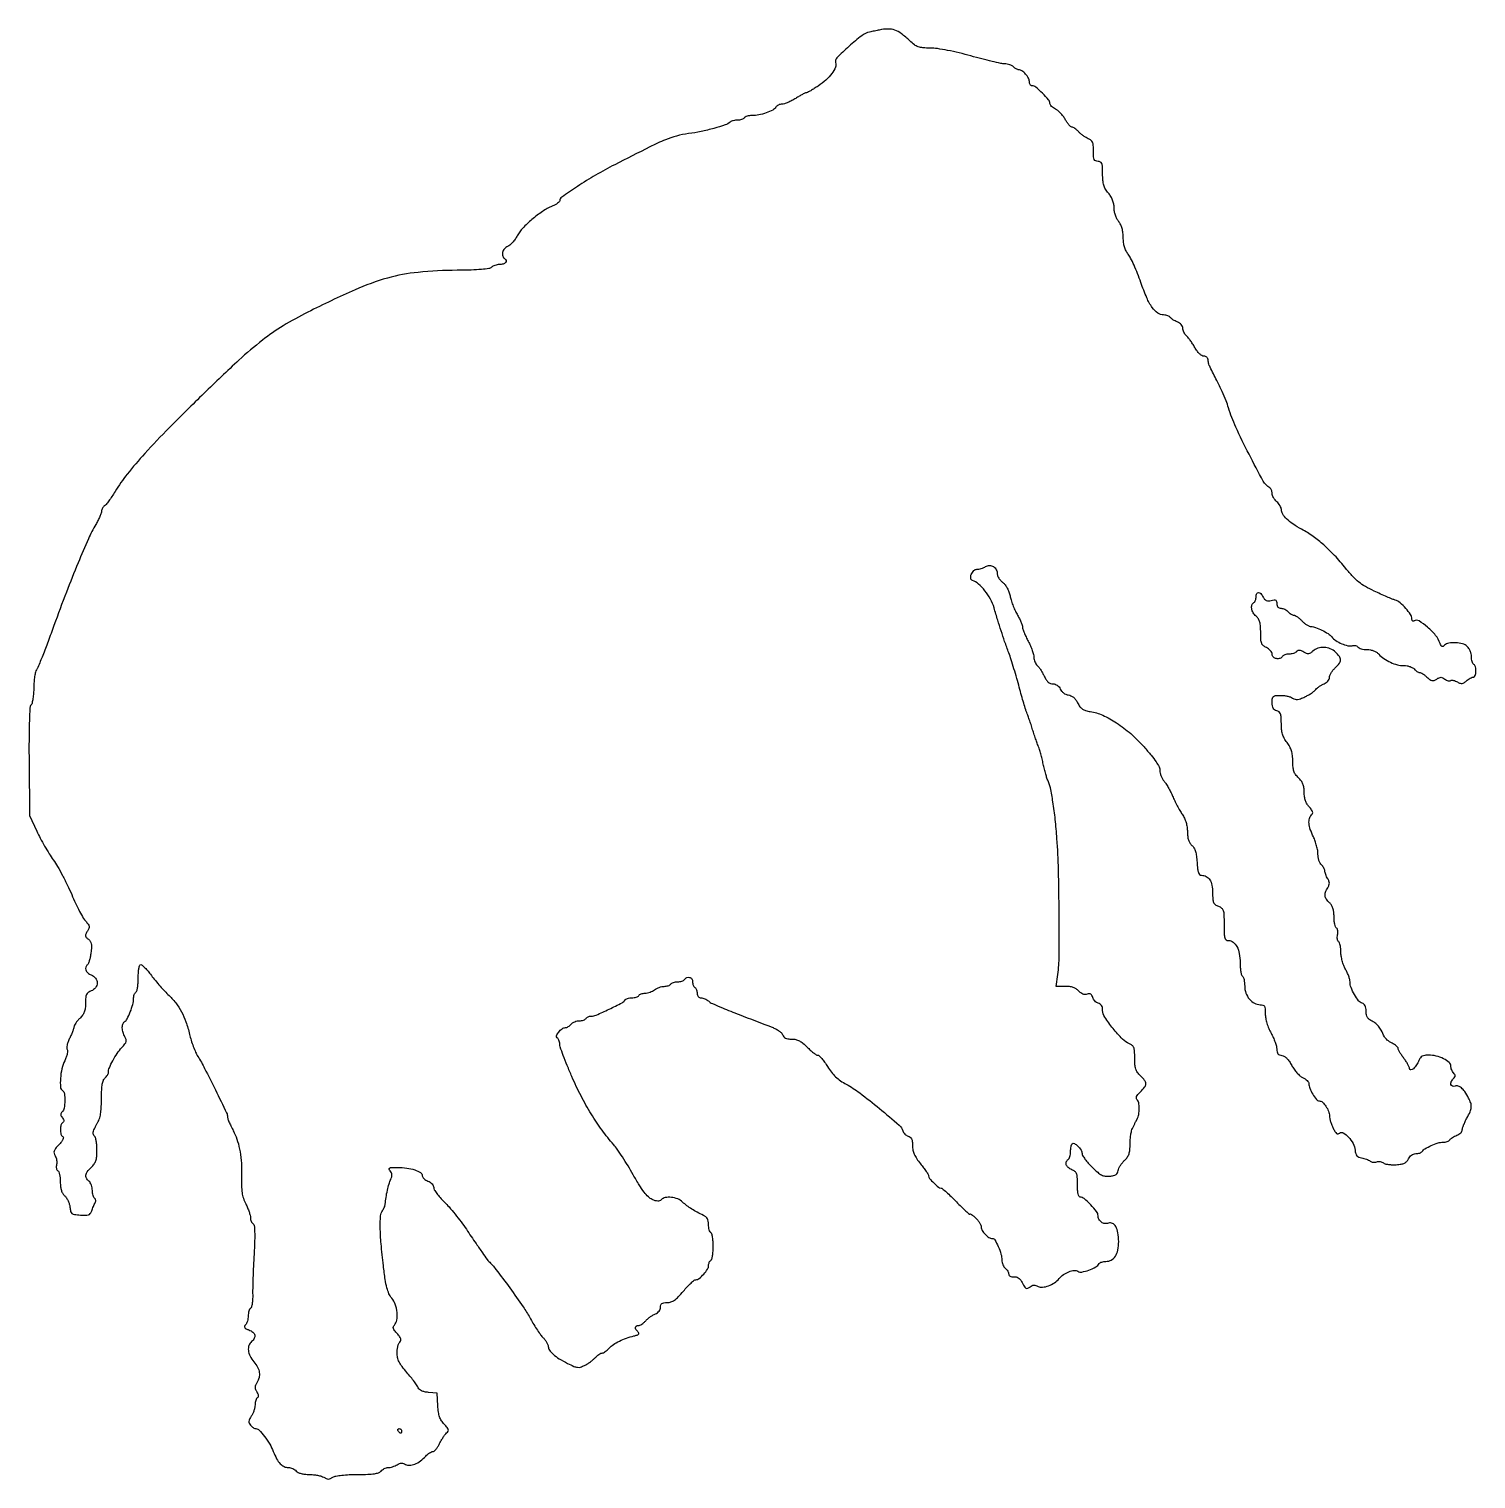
# Model space of a CAD drawing. Extents: x 0 to 632, y 0 to 633.
import ezdxf

# ---------------------------------------------------------------- set-up
doc = ezdxf.new("R2010")
doc.units = 0

msp = doc.modelspace()

# ---------------------------------------------------------------- linework, layer by layer
for points in [[(371.5, 632.345064, 0.000088), (370.575822, 632.149461, 0.000048), (369.440934, 631.90894, 0.000048), (368.286965, 631.664144, 0.000076), (367.298924, 631.454292, 0.111961), (363.883085, 629.877678, 0.018732), (358.293572, 625.237335, 0.013224), (352.947739, 620.18899, 0.280511), (352.448845, 618.15562, -0.177895), (352.353164, 616.065338, -0.059852), (350.819231, 613.370099, -0.049958), (348.229395, 610.515481, -0.037116), (344.864179, 607.903925, -0.007481), (343.136335, 606.794474, -0.010429), (341.555828, 605.857818, -0.007144), (340.215658, 605.125961, -0.120577), (339.730128, 605.004281, 0.112783), (339.251219, 604.892058, 0.00803), (338.023081, 604.266883, 0.010986), (336.573036, 603.457906, 0.00806), (335, 602.5, -0.020188), (333.339236, 601.543087, -0.020855), (331.624328, 600.734375, -0.021119), (330.086264, 600.1612, -0.078784), (329.069562, 600, 0.060897), (328.256622, 599.90062, 0.051803), (327.443212, 599.606648, 0.054203), (326.750348, 599.173595, 0.091637), (326.29969, 598.66093, -0.141715), (324.972745, 597.422558, -0.032651), (322.12964, 596.206915, -0.034062), (318.86111, 595.299956, -0.050687), (315.909794, 595, 0.033033), (314.795809, 594.926322, 0.038316), (313.756566, 594.70625, 0.041843), (312.926278, 594.385251, 0.142113), (312.5, 594, -0.123387), (312.105214, 593.615893, -0.047457), (311.405225, 593.29375, -0.0433), (310.544102, 593.073939, -0.040867), (309.640983, 593, 0.031672), (308.71333, 592.94118, 0.029629), (307.779226, 592.765515, 0.030939), (306.969549, 592.508844, 0.08268), (306.45, 592.201754, -0.092795), (304.225164, 590.946291, -0.01409), (299.329223, 589.429041, -0.016295), (293.704067, 588.053974, -0.018933), (288.275084, 587.125973, 0.030483), (282.972158, 586.093005, 0.036173), (278.138656, 584.460896, 0.016828), (271.318448, 581.319679, 0.001862), (256, 573.557851, 0.013376), (247.679165, 569.017916, 0.014012), (239.743244, 564.105946, 0.00715), (232.878833, 559.444319, 0.2447), (232, 557.756105, -0.214851), (231.813197, 557.341447, -0.029138), (231.045312, 556.73807, -0.029308), (229.994839, 556.095256, -0.020796), (228.75, 555.495526, 0.046216), (224.481512, 553.165072, 0.027623), (219.865024, 549.674933, 0.027554), (215.832036, 545.859649, 0.069449), (213.490569, 542.575432, -0.032916), (212.556385, 541.039679, -0.031199), (211.413242, 539.610565, -0.032717), (210.240816, 538.477493, -0.087373), (209.240569, 537.893289, 0.133271), (207.854201, 536.905024, 0.116449), (207.070176, 535.301117, 0.129525), (207.127766, 533.647119, 0.18321), (208.016312, 532.489919, -0.197499), (208.577926, 531.715173, -0.255106), (208.35395, 530.880929, -0.134982), (207.254581, 530.22103, -0.068171), (205.640983, 530, 0.046267), (204.695648, 529.912336, 0.037249), (203.70871, 529.650421, 0.038544), (202.82716, 529.266313, 0.074496), (202.209945, 528.809945, -0.162461), (201.107033, 528.258981, -0.013374), (197.870229, 527.886947, -0.014047), (193.396428, 527.620009, -0.005618), (187.259945, 527.495622, 0.02206), (170.141525, 526.585023, 0.043964), (156.814775, 524.089281, 0.036605), (142.653674, 518.981326, 0.011157), (122.039128, 509.234368, 0.020948), (111.27213, 503.270015, 0.028968), (102.195246, 496.984237, 0.020974), (91.979106, 488.282116, 0.005803), (76.686731, 473.774037, 0.004598), (61.557112, 458.810279, 0.011503), (50.868906, 447.535784, 0.015557), (43.211063, 438.528387, 0.031879), (37.906258, 430.934288, -0.010072), (36.546564, 428.794913, -0.012461), (35.191697, 426.861413, -0.010854), (33.986935, 425.302165, -0.085328), (33.302108, 424.70031, 0.074138), (32.803926, 424.281748, 0.053285), (32.382494, 423.688371, 0.053325), (32.096302, 423.019936, 0.074635), (32, 422.37838, -0.086665), (31.852776, 421.535367, -0.015553), (31.263423, 420.046425, -0.016374), (30.452468, 418.327172, -0.014151), (29.492505, 416.577424, 0.027235), (26.260163, 410.301948, 0.007088), (21.765878, 399.876134, 0.006671), (16.645703, 387.037729, 0.004724), (11.228418, 372.5, -0.00274), (8.651965, 365.501108, -0.004016), (6.302417, 359.375203, -0.001963), (4.24626, 354.200191, -0.071544), (3.60699, 353.096435, 0.110789), (3.170886, 352.186985, 0.018053), (2.798378, 350.253758, 0.019132), (2.524845, 347.906166, 0.015816), (2.408766, 345.390199, -0.015209), (2.296107, 342.882207, -0.018815), (2.032616, 340.558894, -0.017426), (1.675094, 338.652683, -0.117206), (1.256371, 337.793764, 0.159202), (0.768895, 336.541357, 0.0047), (0.505458, 330.822958, 0.007672), (0.344853, 323.281451, 0.003109), (0.347606, 313), (0.5, 289.5), (3.720167, 282.701479, 0.012529), (5.243113, 279.684006, 0.007826), (7.169438, 276.224904, 0.007852), (9.175933, 272.873527, 0.014134), (10.940432, 270.200425, -0.021718), (12.757828, 267.354246, -0.009252), (14.950658, 263.400115, -0.009134), (17.137765, 259.089922, -0.011849), (18.975106, 255.058245, 0.009192), (20.671558, 251.282686, 0.010557), (22.432544, 247.744286, 0.009744), (24.04256, 244.813838, 0.058143), (25.079536, 243.415337, -0.0266), (26.173107, 242.119639, -0.120308), (26.563068, 241.21835, -0.13969), (26.46414, 240.311825, -0.040627), (25.824696, 239.045135, 0.028941), (25.164606, 237.810083, 0.139664), (25.042567, 237.031287, 0.161481), (25.356784, 236.367797, 0.042434), (26.250023, 235.578837, -0.086253), (27.093925, 234.691021, -0.101337), (27.530214, 233.617373, -0.063766), (27.617099, 232.084878, -0.016374), (27.360357, 229.612439, -0.015374), (27.052573, 227.786165, -0.020802), (26.655854, 226.160149, -0.018336), (26.230504, 224.86611, -0.16728), (25.860334, 224.413682, 0.178566), (25.093063, 223.432811, 0.168082), (25.121898, 222.159646, 0.126234), (25.999468, 220.895534, 0.087598), (27.5, 220, -0.138971), (29.389649, 218.594558, -0.165263), (30.101392, 216.5, -0.165263), (29.389649, 214.405442, -0.138971), (27.5, 213, 0.060722), (26.182069, 212.30612, 0.131806), (25.448285, 211.439846, 0.090915), (25.093869, 210.104083, 0.019508), (25, 207.699065, -0.028175), (24.873214, 205.450849, -0.061204), (24.471371, 203.771914, -0.069172), (23.714385, 202.37066, -0.045827), (22.5, 201, 0.022383), (21.542965, 200.016675, 0.026573), (20.734375, 199.004313, 0.026904), (20.15479, 198.094141, 0.129018), (20, 197.504247, -0.078887), (19.894546, 196.84002, -0.011367), (19.438172, 195.540075, -0.012659), (18.819694, 194.01678, -0.010519), (18.087393, 192.428561, 0.02483), (17.410117, 190.8418, 0.034167), (16.973631, 189.354499, 0.036753), (16.79704, 188.133907, 0.192355), (17, 187.5, -0.192355), (17.20296, 186.866093, -0.036753), (17.026369, 185.645501, -0.034167), (16.589883, 184.1582, -0.02483), (15.912607, 182.571439, 0.057917), (14.687559, 179.079026, 0.038007), (14.068077, 174.856839, 0.034692), (14.066749, 171.045959, 0.241596), (15, 169.5, -0.228772), (15.812361, 168.225375, -0.033673), (15.970527, 165.083328, -0.035668), (15.688389, 161.897528, -0.157729), (14.842382, 160.242382, 0.06283), (14.350107, 159.607965, 0.139138), (14.19525, 159.020896, 0.124139), (14.365504, 158.395048, 0.045056), (14.89094, 157.631409, -0.042372), (15.369535, 156.943766, -0.11259), (15.544818, 156.375316, -0.159582), (15.430098, 155.909819, -0.115281), (15.048558, 155.530011, 0.194988), (14.269427, 154.466066, 0.063193), (14.029937, 152.491841, 0.063133), (14.291344, 150.516905, 0.192197), (15.081997, 149.449323, -0.272795), (15.336803, 148.965327, -0.099913), (15.140123, 148.185982, -0.056829), (14.482387, 147.136654, -0.022639), (13.362545, 145.856528, 0.018943), (11.912227, 144.223144, 0.089328), (11.30269, 143.133535, 0.143672), (11.257963, 142.171613, 0.08), (11.717061, 141.08145, -0.058514), (12.121229, 140.225949, -0.040474), (12.379645, 139.185989, -0.040765), (12.465534, 138.130111, -0.063952), (12.349395, 137.228087, 0.055279), (12.229999, 136.412343, 0.060714), (12.298921, 135.61655, 0.068942), (12.535556, 134.958781, 0.134354), (12.912882, 134.553842, -0.1707), (13.334477, 134.031511, -0.031281), (13.680659, 132.820318, -0.030435), (13.920369, 131.286244, -0.023543), (14, 129.595971, 0.027918), (14.113997, 127.555928, 0.049925), (14.466062, 125.915497, 0.060152), (15.070744, 124.601654, 0.071053), (15.944452, 123.550271, -0.065084), (16.711872, 122.648801, -0.036312), (17.407475, 121.383552, -0.03555), (17.934732, 119.978553, -0.047811), (18.194452, 118.645283, 0.037084), (18.510956, 116.812178, 0.171151), (19.095763, 115.927555, 0.127474), (20.210266, 115.464117, 0.017081), (22.759149, 115.192055, 0.017825), (24.971299, 115.111208, 0.075747), (26.276441, 115.30889, 0.13235), (27.077836, 115.816585, 0.110601), (27.582147, 116.692055, -0.014891), (27.863398, 117.507593, -0.008667), (28.246657, 118.46936, -0.008659), (28.664388, 119.420424, -0.014458), (29.052519, 120.20364, 0.047369), (29.363316, 120.950507, 0.083008), (29.452559, 121.612349, 0.108734), (29.31819, 122.142519, 0.138981), (28.979521, 122.512657, -0.14469), (28.601976, 122.934672, -0.040976), (28.287734, 123.76815, -0.037615), (28.072131, 124.813251, -0.032073), (28, 125.936572, 0.047248), (27.88915, 127.107014, 0.041217), (27.559375, 128.292851, 0.043345), (27.075267, 129.320455, 0.088019), (26.5, 130, -0.086675), (25.372699, 131.324466, -0.176134), (25.126496, 132.650761, -0.126986), (25.785596, 134.135557, -0.036571), (27.5, 136, 0.04731), (28.767809, 137.439523, 0.076329), (29.513513, 138.889029, 0.060606), (29.889097, 140.725646, 0.020166), (30, 143.474314, 0.019425), (29.92065, 145.516064, 0.023727), (29.682132, 147.412197, 0.023223), (29.338264, 148.95707, 0.130723), (28.917898, 149.682102, -0.090194), (28.486729, 150.304965, -0.106802), (28.335796, 151.003506, -0.082778), (28.474978, 151.838447, -0.035514), (28.917898, 152.882102, 0.000447), (29.404785, 153.837146, 0.000276), (29.975882, 154.961382, 0.000276), (30.539115, 156.073172, 0.000496), (31, 156.986431, 0.076832), (31.389025, 158.188408, 0.013355), (31.70625, 160.560491, 0.014234), (31.926637, 163.388618, 0.012326), (32, 166.363986, -0.01103), (32.078262, 169.911089, -0.031975), (32.342844, 172.35031, -0.04737), (32.79774, 174.015679, -0.129913), (33.5, 175, 0.043227), (34.073935, 175.566778, 0.039845), (34.559375, 176.238729, 0.042275), (34.89354, 176.910703, 0.094524), (35, 177.468807, -0.101702), (35.406255, 179.445437, -0.022791), (36.913465, 182.557764, -0.024475), (38.856463, 185.759127, -0.038212), (40.860016, 188.283778, 0.019985), (42.215741, 189.869887, 0.097249), (42.752274, 190.917312, 0.145238), (42.743737, 191.870457, 0.065301), (42.219452, 193.020209, -0.064367), (41.373881, 194.86544, -0.067518), (41.043268, 196.835083, -0.079401), (41.257896, 198.516017, -0.185007), (42.015151, 199.509364, 0.138523), (43.170476, 200.769766, 0.022323), (44.548797, 203.839724, 0.025456), (45.662513, 207.129154, 0.068999), (46, 209.563107, -0.039545), (46.073901, 210.496034, -0.042547), (46.29375, 211.382349, -0.046679), (46.615739, 212.100529, -0.12628), (47, 212.5, 0.193442), (47.390806, 213.030344, 0.02194), (47.70625, 214.517439, 0.023992), (47.927088, 216.393511, 0.017301), (48, 218.5, -0.015783), (48.066388, 220.602647, -0.022259), (48.267785, 222.466514, -0.019446), (48.554455, 223.94885, -0.199408), (48.91161, 224.445372, -0.312138), (49.451843, 224.417506, -0.025457), (50.586954, 223.446675, -0.027074), (51.922967, 222.035971, -0.016981), (53.334778, 220.254389, 0.013046), (54.980445, 218.143795, 0.007833), (57.037276, 215.721602, 0.007841), (59.160147, 213.374871, 0.013539), (61.007903, 211.5, -0.034109), (64.373288, 207.792012, -0.043665), (66.905036, 203.940655, -0.040988), (68.841304, 199.513939, -0.025309), (70.411254, 194.050008, 0.01841), (71.109722, 191.486424, 0.014338), (72.049861, 188.754984, 0.014568), (73.074357, 186.257647, 0.033798), (74.019705, 184.468117, -0.019829), (76.996172, 179.19554, -0.004297), (81.693612, 169.848094, -0.001431), (86.607961, 159.783287, -0.113321), (87, 158.075729, 0.059393), (87.066431, 157.518454, 0.018943), (87.29375, 156.713315, 0.018606), (87.617223, 155.82788, 0.019729), (88, 154.986431, -0.000461), (88.450062, 154.090357, -0.000284), (88.978208, 153.034894, -0.000285), (89.499243, 151.990675, -0.000511), (89.925816, 151.132356, -0.043493), (91.405829, 147.353369, -0.029598), (92.446329, 142.852194, -0.026967), (93.026522, 137.788056, -0.021722), (93.1181, 132.309005, 0.011188), (93.099111, 127.944257, 0.032727), (93.349865, 124.94657, 0.043535), (93.932646, 122.522121, 0.037224), (94.949574, 120.098843, -0.017818), (95.734425, 118.414756, -0.017798), (96.397687, 116.67844, -0.017945), (96.867221, 115.124358, -0.06447), (97, 114.098855, 0.051598), (97.083758, 113.289373, 0.048247), (97.331834, 112.494815, 0.05174), (97.696709, 111.830763, 0.103214), (98.129648, 111.419873, -0.231825), (98.649202, 110.594147, -0.018477), (98.832434, 107.945497, -0.016829), (98.826433, 104.03519, -0.005105), (98.557285, 98.110856, 0.002822), (98.296904, 92.90393, 0.002811), (98.094915, 87.687108, 0.002752), (97.969126, 83.12654, 0.011025), (97.969061, 80.334618, -0.019018), (97.936639, 78.309317, -0.026084), (97.743505, 76.4975, -0.024863), (97.441123, 75.065247, -0.192174), (97.041424, 74.525601, 0.137079), (96.640572, 74.090773, 0.043478), (96.305918, 73.26587, 0.039677), (96.076806, 72.237387, 0.034983), (96, 71.140983, -0.03775), (95.914207, 70.006286, -0.034657), (95.658416, 68.86358, -0.036473), (95.283911, 67.875868, -0.087741), (94.837161, 67.237161, 0.103075), (94.437003, 66.626355, 0.249557), (94.496808, 66.106662, 0.127877), (95.063803, 65.616619, 0.023762), (96.337161, 65.061911, -0.075499), (98.082362, 64.076458, -0.17172), (98.883291, 62.815628, -0.187134), (98.679395, 61.411299, -0.091227), (97.5, 60, 0.137511), (96.344577, 58.328271, 0.111555), (96.106052, 56.153972, 0.089314), (96.846608, 53.682079, 0.057631), (98.5, 51.182369, -0.051817), (100.128068, 48.781899, -0.089314), (100.872203, 46.492526, -0.098608), (100.73635, 44.248617, -0.075442), (99.759453, 41.986431, 0.041713), (99.201192, 40.900545, 0.096875), (99.02154, 40.006698, 0.097933), (99.192659, 39.117162, 0.043266), (99.738975, 38.04636, -0.037922), (100.190706, 37.183809, -0.078387), (100.378599, 36.44851, -0.114568), (100.301365, 35.877386, -0.165144), (99.979521, 35.487343, 0.133633), (99.602712, 35.084105, 0.044547), (99.287734, 34.332422, 0.040601), (99.072289, 33.398021, 0.03638), (99, 32.4058, -0.051315), (98.884067, 31.279156, -0.027791), (98.524627, 29.931497, -0.027384), (98.001471, 28.586547, -0.038598), (97.38171, 27.459811, 0.026493), (96.604942, 26.125119, 0.095073), (96.32941, 25.182971, 0.128966), (96.462196, 24.368316, 0.068766), (97.004155, 23.494994, 0.040173), (97.562208, 22.92296, 0.038612), (98.211643, 22.439146, 0.041174), (98.852173, 22.105033, 0.099947), (99.372445, 21.999971, -0.209659), (100.806934, 21.370763, -0.023631), (103.141484, 18.581334, -0.028721), (105.398427, 15.226339, -0.040982), (106.968201, 12, 0.030234), (108.414627, 8.857433, 0.065463), (109.962602, 6.700781, 0.089196), (111.656085, 5.441005, 0.115931), (113.532543, 5, -0.058451), (114.474879, 4.889462, -0.043715), (115.467918, 4.559375, -0.044586), (116.361001, 4.074494, -0.07302), (117, 3.5, 0.109865), (117.800071, 2.880062, 0.045093), (119.097047, 2.406275, 0.038412), (120.744213, 2.100873, 0.026642), (122.636014, 2, -0.024963), (124.462897, 1.908734, -0.023076), (126.320759, 1.635589, -0.023751), (127.951319, 1.237237, -0.06789), (129.013569, 0.759453, 0.041423), (130.106995, 0.196514, 0.098479), (131, 0.018906, 0.098479), (131.893005, 0.196514, 0.041423), (132.986431, 0.759453, -0.093619), (134.307263, 1.274118, -0.017828), (136.869346, 1.659264, -0.017218), (140.108127, 1.916062, -0.011173), (143.863986, 2, 0.008214), (148.258252, 2.072195, 0.028524), (151.087311, 2.327181, 0.044892), (152.945883, 2.775399, 0.138807), (154, 3.5, -0.063785), (154.615513, 4.074186, -0.044311), (155.434721, 4.559375, -0.044516), (156.320698, 4.890005, -0.067151), (157.136014, 5, 0.050962), (158.003517, 5.08865, 0.02656), (159.056149, 5.365045, 0.026113), (160.116766, 5.766809, 0.035998), (161.017025, 6.242705, -0.044102), (162.0398, 6.76237, -0.083834), (162.939238, 6.958482, -0.091508), (163.799581, 6.841531, -0.06136), (164.700034, 6.417416, 0.161732), (166.452133, 5.984821, 0.077036), (168.737971, 6.525818, 0.063391), (171.206054, 7.915379, 0.048999), (173.493275, 9.992569, -0.03222), (174.284233, 10.760788, -0.03349), (175.157635, 11.410317, -0.035548), (175.984959, 11.863813, -0.108005), (176.60807, 12, 0.178146), (177.21566, 12.223574, 0.04025), (178.006316, 13.014614, 0.036866), (178.822479, 14.131653, 0.028567), (179.545198, 15.454004, -0.018323), (180.278942, 16.864402, -0.017269), (181.127749, 18.2461, -0.01753), (181.964398, 19.416854, -0.055693), (182.630988, 20.10871, 0.08363), (183.274852, 20.855983, 0.205391), (183.373407, 21.559505, 0.108394), (182.918843, 22.428582, 0.016252), (181.596885, 23.904706, -0.048549), (180.378583, 25.455697, -0.05933), (179.576301, 27.115306, -0.048412), (179.083279, 29.174301, -0.020586), (178.808012, 32), (178.5, 37.5), (174.694174, 37.813693, -0.030563), (173.024673, 38.054663, -0.05499), (171.710478, 38.481909, -0.071388), (170.779947, 39.074062, -0.127628), (170.265585, 39.813693, 0.061791), (169.782099, 40.74878, 0.009331), (168.556345, 42.468352, 0.010345), (167.021591, 44.451453, 0.008777), (165.321411, 46.482824, -0.016571), (163.177545, 49.126963, -0.045073), (161.902073, 51.170139, -0.060275), (161.228569, 53.029186, -0.056854), (161, 55.032824, -0.03008), (161.087471, 56.485468, -0.031098), (161.34861, 57.900752, -0.032728), (161.729495, 59.089513, -0.102834), (162.186756, 59.786756, 0.118824), (162.622385, 60.499106, 0.156679), (162.623512, 61.255738, 0.089418), (162.130635, 62.184923, 0.022035), (161, 63.5, -0.022035), (159.869365, 64.815077, -0.089418), (159.376488, 65.744262, -0.156679), (159.377615, 66.500894, -0.118824), (159.813244, 67.213244, 0.160672), (160.887823, 69.345687, 0.060863), (160.977571, 72.721229, 0.058607), (160.215813, 76.259122, 0.092853), (158.694862, 78.950789, -0.067775), (157.466837, 80.891517, -0.043902), (156.576768, 83.39914, -0.02687), (155.833235, 87.074677, -0.006868), (155.033057, 93.095145, -0.007365), (154.035205, 102.686078, -0.017992), (153.659376, 109.776191, -0.019874), (153.775977, 114.897573, -0.153175), (154.625285, 117.110273, 0.039667), (155.056098, 117.752055, 0.027985), (155.438779, 118.532393, 0.028383), (155.722062, 119.325054, 0.051775), (155.846995, 120, -0.018919), (156.193169, 122.934977, -0.015649), (156.777128, 126.029144, -0.015831), (157.488071, 128.819358, -0.043352), (158.218877, 130.715911, 0.039332), (158.66913, 131.857001, 0.087216), (158.783677, 132.781959, 0.099011), (158.572566, 133.615138, 0.061876), (158.028291, 134.465911, -0.084439), (157.560278, 135.275323, -0.38773), (157.746183, 135.735418, -0.104204), (158.663667, 135.959331, -0.007928), (161.228332, 136, -0.03483), (165.194182, 135.723401, -0.046323), (168.709652, 134.893436, -0.055026), (171.24478, 133.717353, -0.262408), (172, 132.377424, 0.143353), (172.180181, 131.761887, 0.060321), (172.734375, 131.090449, 0.052857), (173.543601, 130.469305, 0.046463), (174.5, 130, -0.057428), (175.467787, 129.498553, -0.060893), (176.275128, 128.798393, -0.067572), (176.817018, 128.00598, -0.116742), (177, 127.232959, 0.136053), (177.268096, 126.265931, 0.022562), (178.347085, 124.640427, 0.023332), (179.830017, 122.798266, 0.01877), (181.585821, 120.958208, -0.020853), (183.701168, 118.722789, -0.009219), (186.313611, 115.606474, -0.009106), (188.964643, 112.197833, -0.012113), (191.240762, 109, 0.000876), (195.499405, 102.722884, 0.002991), (198.302792, 98.658792, 0.002637), (200.29317, 95.841705, 0.046667), (201.021987, 95, -0.038952), (204.164378, 91.481859, -0.005018), (210.211031, 83.379902, -0.005541), (216.079091, 75.160685, -0.030241), (218.926827, 70.5, 0.012372), (220.325555, 68.015517, 0.011122), (221.894209, 65.512051, 0.011225), (223.401618, 63.329516, 0.034108), (224.555936, 61.945281, -0.027301), (225.491346, 60.854081, -0.029007), (226.282056, 59.68855, -0.030269), (226.838546, 58.61327, -0.104643), (227, 57.850269, 0.156705), (227.517839, 56.238569, 0.057998), (229.1406, 54.452869, 0.042398), (231.769187, 52.526026, 0.019793), (235.461512, 50.469276, 0.013531), (238.177077, 49.185575, 0.073599), (239.742202, 48.756468, 0.104725), (241.099791, 48.876288, 0.041528), (242.847397, 49.573758, 0.025642), (244.06331, 50.260309, 0.017281), (245.379159, 51.160228, 0.017434), (246.59467, 52.121774, 0.032787), (247.493275, 52.992569, -0.02966), (248.276234, 53.76084, -0.031997), (249.125889, 54.410317, -0.033806), (249.920094, 54.866203, -0.113865), (250.5, 55, 0.11517), (251.081884, 55.135832, 0.033399), (251.884543, 55.60121, 0.03166), (252.745694, 56.26337, 0.029116), (253.542238, 57.046672, -0.059792), (255.42454, 58.683614, -0.033397), (258.048403, 60.219502, -0.031077), (261.125666, 61.523007, -0.02949), (264.394645, 62.461533, 0.020697), (265.777342, 62.832332, 0.124226), (266.407074, 63.218925, 0.286054), (266.508138, 63.679943, 0.111452), (266.144645, 64.255355, -0.052015), (265.278888, 65.322766, -0.164048), (265.051912, 66.203131, -0.261907), (265.434398, 66.780383, -0.118883), (266.345012, 67, 0.109279), (266.991943, 67.143101, 0.035384), (267.854518, 67.621212, 0.033341), (268.766813, 68.305462, 0.031851), (269.595012, 69.114763, -0.031974), (270.488581, 69.987509, -0.022068), (271.601347, 70.861082, -0.022319), (272.750814, 71.608926, -0.041747), (273.75, 72.090012, 0.066995), (274.643311, 72.576947, 0.069014), (275.365942, 73.278592, 0.073098), (275.837821, 74.109699, 0.092878), (276, 74.975249, -0.077837), (276.154388, 75.960978, -0.164376), (276.608918, 76.575866, -0.119986), (277.459184, 76.90523, -0.032696), (278.906882, 77, 0.080546), (280.547629, 77.266039, 0.073261), (282.07988, 78.040042, 0.049353), (283.773759, 79.503767, 0.015624), (286, 82, -0.013471), (287.693323, 83.915217, -0.018664), (289.318596, 85.53125, -0.015415), (290.729501, 86.754784, -0.172575), (291.418804, 87, 0.17251), (292.906727, 87.529109, 0.039767), (294.861186, 89.397195, 0.040536), (296.512694, 91.581098, 0.142564), (297, 93.255434, -0.055348), (297.074174, 93.923449, -0.049529), (297.29375, 94.58572, -0.052543), (297.616933, 95.144826, -0.097335), (298, 95.5, 0.193442), (298.390806, 96.030344, 0.02194), (298.70625, 97.517439, 0.023992), (298.927088, 99.393511, 0.017301), (299, 101.5, 0.017301), (298.927088, 103.606489, 0.023992), (298.70625, 105.482561, 0.02194), (298.390806, 106.969656, 0.193442), (298, 107.5, -0.147258), (297.614368, 107.935443, -0.040091), (297.29375, 108.807671, -0.036915), (297.073601, 109.903156, -0.031141), (297, 111.083768, 0.045556), (296.870346, 112.503823, 0.083194), (296.474504, 113.594645, 0.091793), (295.777822, 114.426519, 0.066494), (294.75, 115.06769, -0.015113), (292.012669, 116.407498, -0.020356), (289.627233, 117.792721, -0.022056), (287.526747, 119.263661, -0.024797), (285.648062, 120.860903, 0.093606), (283.494554, 122.233715, 0.068214), (280.733622, 122.922946, 0.072426), (278.085054, 122.827082, 0.152317), (276.280534, 121.880534, -0.103905), (275.591628, 121.430826, -0.102024), (274.775368, 121.292457, -0.070245), (273.730022, 121.478021, -0.025199), (272.314488, 122.021088, -0.092136), (270.704191, 123.123868, -0.033696), (268.87791, 125.209467, -0.024656), (266.738045, 128.320334, -0.00977), (264.098121, 132.788023, 0.008016), (261.809756, 136.691947, 0.007777), (259.374787, 140.560526, 0.007713), (257.128499, 143.895528, 0.028333), (255.559235, 145.89747, -0.023225), (250.502323, 152.214776, -0.019506), (245.732771, 159.344572, -0.018615), (241.314561, 167.181404, -0.016636), (237.311919, 175.620736, -0.005569), (235.277195, 180.454071, -0.007618), (233.560376, 184.853172, -0.005224), (232.221614, 188.562083, -0.084187), (232, 189.868954, 0.048081), (231.921075, 190.687801, 0.046844), (231.687114, 191.484018, 0.050692), (231.343307, 192.143264, 0.109234), (230.934857, 192.54026, -0.362367), (230.625182, 193.468751, -0.076509), (231.550779, 195.062732, -0.064616), (233.078161, 196.522971, -0.159809), (234.532543, 197, 0.0946), (235.090122, 197.106446, 0.042261), (235.761668, 197.440625, 0.039829), (236.433322, 197.926065, 0.043183), (237, 198.5, -0.075572), (237.645682, 199.074601, -0.044511), (238.560274, 199.559375, -0.043376), (239.584343, 199.889369, -0.056318), (240.563428, 200, 0.039551), (241.496232, 200.073901, 0.04255), (242.382443, 200.29375, 0.046682), (243.100548, 200.61574, 0.126268), (243.5, 201, -0.096643), (243.85418, 201.383047, -0.052623), (244.409999, 201.70625, -0.049673), (245.067551, 201.925824, -0.055813), (245.729991, 202, 0.104117), (247.928864, 202.4629, 0.00766), (253.560439, 205.047664, 0.006477), (259.189696, 207.82664, 0.137278), (260.54823, 209.078038, -0.135493), (260.930681, 209.432813, -0.043975), (261.650357, 209.729174, -0.040102), (262.546441, 209.931983, -0.035619), (263.5, 210, 0.038534), (264.457084, 210.073871, 0.041947), (265.363811, 210.29375, 0.04604), (266.096789, 210.615613, 0.128561), (266.5, 211, -0.119837), (266.891516, 211.386294, -0.047067), (267.580088, 211.715592, -0.043102), (268.425032, 211.945683, -0.041324), (269.309017, 212.031803, 0.05279), (270.288973, 212.149963, 0.030694), (271.426606, 212.485547, 0.03039), (272.537802, 212.96716, 0.044484), (273.44113, 213.531803, -0.046451), (274.348692, 214.094151, -0.031242), (275.472947, 214.568717, -0.031483), (276.629418, 214.893786, -0.052817), (277.632113, 215, 0.040712), (278.538627, 215.073935, 0.043214), (279.402619, 215.29375, 0.047369), (280.104676, 215.615875, 0.123721), (280.5, 216, -0.128561), (280.903211, 216.384387, -0.04604), (281.636189, 216.70625, -0.041947), (282.542916, 216.926129, -0.038534), (283.5, 217, 0.038534), (284.457084, 217.073871, 0.041947), (285.363811, 217.29375, 0.04604), (286.096789, 217.615613, 0.128561), (286.5, 218, -0.14869), (287.454965, 218.840963, -0.174085), (288.652275, 218.939451, -0.176947), (289.624902, 218.255443, -0.153084), (290, 217.059017, 0.046881), (290.074077, 216.270704, 0.046318), (290.29375, 215.50665, 0.050262), (290.616444, 214.876024, 0.111412), (291, 214.5, -0.111412), (291.383556, 214.123976, -0.050262), (291.70625, 213.49335, -0.046318), (291.925923, 212.729296, -0.046881), (292, 211.940983, 0.076154), (292.119232, 211.162686, 0.102062), (292.465259, 210.540347, 0.111169), (293.002652, 210.141486, 0.104648), (293.671259, 210, -0.0655), (294.425535, 209.900764, -0.035081), (295.315341, 209.594232, -0.034233), (296.194161, 209.147454, -0.04504), (296.921259, 208.618663, 0.07419), (298.64157, 207.5143, 0.007859), (303.029722, 205.623364, 0.005355), (310.300694, 202.715498, 0.000841), (324.69115, 197.166201, -0.030589), (326.32949, 196.419718, -0.035066), (327.787811, 195.507877, -0.037632), (328.889738, 194.571943, -0.134723), (329.34753, 193.779044, 0.111925), (329.767178, 192.970411, 0.109829), (330.497001, 192.415144, 0.077461), (331.612991, 192.09786, 0.030606), (333.210214, 192, -0.052601), (335.021931, 191.808874, -0.066534), (336.606559, 191.242831, -0.055881), (338.184415, 190.191842, -0.025448), (340, 188.5, 0.016585), (341.388122, 187.159757, 0.021341), (342.75364, 186.028125, 0.019757), (343.946753, 185.194545, 0.143554), (344.610392, 185, -0.197115), (345.247957, 184.738492, -0.020618), (346.373037, 183.533429, -0.023085), (347.634966, 181.9198, -0.016486), (348.900418, 180.007418, 0.028415), (350.609672, 177.553567, 0.037172), (352.451446, 175.534615, 0.037256), (354.568339, 173.814098, 0.028747), (357.104419, 172.257418, -0.038605), (362.978553, 168.490563, -0.010663), (371.588727, 161.687284, -0.005681), (380.16526, 154.442997, -0.151716), (381.727514, 151.933985, 0.082747), (382.043595, 151.227892, 0.056247), (382.61089, 150.552167, 0.055232), (383.32888, 150.006708, 0.071007), (384.092454, 149.686074, -0.101106), (384.998022, 149.240448, -0.12142), (385.586315, 148.498362, -0.081441), (385.905954, 147.32578, -0.025907), (386, 145.511916, 0.049754), (386.19665, 143.540593, 0.054058), (386.778613, 141.704015, 0.045429), (387.837949, 139.790777, 0.022506), (389.5, 137.565305, -0.010353), (390.840616, 135.858359, -0.014133), (391.971875, 134.262978, -0.010908), (392.837629, 132.902469, -0.137074), (393, 132.321322, 0.180655), (393.417961, 131.202281, 0.021002), (395.285791, 129.224865, 0.021285), (397.31394, 127.412289, 0.173399), (398.467043, 127, -0.179263), (398.991204, 126.805834, -0.005357), (400.776655, 125.23914, -0.010032), (402.851086, 123.302693, -0.006685), (405.152591, 121.005584, 0.005237), (407.396103, 118.75335, 0.009532), (409.282324, 116.968467, 0.005212), (410.819198, 115.597753, 0.644036), (411, 115.679898, -0.548418), (411.163701, 115.784258, -0.039006), (411.734375, 115.462279, -0.027263), (412.540041, 114.854662, -0.013377), (413.5, 114, -0.032105), (414.456721, 112.978002, -0.032961), (415.265625, 111.850514, -0.034902), (415.830194, 110.783487, -0.1046), (416, 109.980674, 0.138215), (416.420047, 108.49016, 0.05484), (417.73397, 106.793513, 0.054901), (419.374793, 105.432141, 0.146763), (420.815321, 105, -0.267994), (421.956659, 104.340921, -0.027132), (423.429678, 101.435198, -0.033045), (424.621644, 98.158256, -0.070818), (425, 95.500321, 0.057703), (425.110572, 94.545399, 0.043603), (425.440625, 93.541736, 0.044567), (425.92547, 92.641294, 0.0739), (426.5, 92, -0.047812), (427.07394, 91.422746, -0.041388), (427.559375, 90.719603, -0.043464), (427.892303, 90.002463, -0.08716), (428, 89.389345, 0.150866), (428.16324, 88.860647, 0.12466), (428.606976, 88.468461, 0.093124), (429.305437, 88.259988, 0.053243), (430.188393, 88.26179, -0.077825), (431.200692, 88.214267, -0.085785), (432.113451, 87.856667, -0.080211), (432.899308, 87.188504, -0.058148), (433.539435, 86.23229, 0.01647), (434.70766, 84.127464, 0.12418), (435.50709, 83.330149, 0.237191), (436.327731, 83.271617, 0.074677), (437.411912, 83.926893, -0.06424), (438.20019, 84.425972, -0.097254), (438.985952, 84.620111, -0.088933), (439.837554, 84.509573, -0.046263), (440.827932, 84.092088, 0.150415), (442.746912, 83.717446, 0.062571), (445.343946, 84.327624, 0.058351), (447.9666, 85.667493, 0.072423), (450, 87.5, -0.069405), (451.871155, 89.206761, -0.058308), (454.24847, 90.457776, -0.063489), (456.558987, 91.025938, -0.1709), (458.184954, 90.655131, 0.191279), (459.908956, 90.332938, 0.038389), (462.978594, 91.18241, 0.040046), (465.953482, 92.535133, 0.128299), (467.516539, 94.02676, -0.127371), (467.907056, 94.400796, -0.046376), (468.612856, 94.714111, -0.04226), (469.484894, 94.928091, -0.039058), (470.404029, 95, 0.121814), (472.786879, 95.589271, 0.128465), (474.56534, 97.214456, 0.097014), (475.649149, 99.916611, 0.04704), (476, 103.637611, 0.039318), (475.699735, 107.450161, 0.088504), (474.753092, 110.180543, 0.151663), (473.296722, 111.563307, 0.209187), (471.517859, 111.645227, -0.1315), (469.963955, 111.481609, -0.118431), (468.466072, 112.101451, -0.115628), (467.387585, 113.35001, -0.12114), (467, 114.926278, 0.168991), (466.375102, 116.722383, 0.024596), (463.790234, 119.676575, 0.024229), (460.93153, 122.363031, 0.178329), (459.202393, 123, -0.286433), (458.676649, 123.328099, -0.060234), (458.304409, 124.398699, -0.039038), (458.070465, 126.104957, -0.014557), (458, 128.524751, 0.011934), (457.923074, 131.747258, 0.080352), (457.593862, 133.30639, 0.143225), (456.867617, 134.255854, 0.0676), (455.5, 135, -0.087261), (453.966523, 135.913804, -0.135206), (453.113662, 137.18611, -0.175649), (453.147266, 138.478273, -0.16227), (454, 139.5, 0.141579), (454.385213, 139.925339, 0.042021), (454.70625, 140.751442, 0.038461), (454.926315, 141.785045, 0.033236), (455, 142.89235, -0.022097), (455.04913, 144.003504, -0.025879), (455.196474, 145.048185, -0.026159), (455.409735, 145.904165, -0.122843), (455.668848, 146.335515, -0.340315), (456.652627, 146.463487, -0.063344), (458.197962, 145.28088, -0.05776), (459.560423, 143.581073, -0.140995), (460, 142.05322, 0.138585), (460.249251, 141.171219, 0.0211), (461.281582, 139.639449, 0.022259), (462.692308, 137.893968, 0.017634), (464.362833, 136.134619, 0.015388), (466.833016, 133.855227, 0.060643), (468.546223, 132.699839, 0.086985), (470.151129, 132.205728, 0.05515), (472.112833, 132.176411, 0.030876), (473.776622, 132.439753, 0.092067), (474.83349, 132.889488, 0.125877), (475.469502, 133.593894, 0.085778), (475.803266, 134.625726, -0.072469), (476.091186, 135.603419, -0.031272), (476.736175, 136.802231, -0.030124), (477.594473, 138.013797, -0.03502), (478.553266, 139.050041, 0.04852), (479.769175, 140.43737, 0.073243), (480.504853, 141.862785, 0.060003), (480.884699, 143.641692, 0.02263), (481, 146.187883, -0.018391), (481.073532, 148.186291, -0.01798), (481.29375, 150.189121, -0.018202), (481.613938, 151.930199, -0.062106), (482, 153.013569), (482.45523, 153.917851, 0.125), (483, 155, -0.125), (483.54477, 156.082149), (484, 156.986431, 0.0711), (484.726203, 159.14585, 0.046029), (484.964738, 161.775605, 0.046587), (484.734653, 164.199438, 0.150534), (483.986756, 165.613244, -0.180436), (483.712874, 166.213012, -0.123024), (483.843611, 166.95904, -0.072978), (484.423682, 167.876101, -0.026734), (485.486756, 168.987558, 0.03782), (487.329546, 171.001687, 0.167416), (487.848068, 172.497704, 0.168033), (487.334338, 173.992334, 0.038165), (485.5, 176, -0.047834), (484.219667, 177.456811, -0.078018), (483.476553, 178.920836, -0.060098), (483.107036, 180.802391, -0.018469), (483, 183.699065, 0.013136), (482.921282, 186.694887, 0.073737), (482.604113, 188.261564, 0.131936), (481.935043, 189.22026, 0.082512), (480.75, 189.921741, -0.106365), (477.666028, 191.950018, -0.02491), (473.531027, 196.595774, -0.02298), (469.890544, 201.572724, -0.147451), (469, 204.526867, 0.049187), (468.881917, 205.724308, 0.086873), (468.523868, 206.64771, 0.102047), (467.923496, 207.29657, 0.09151), (467.092454, 207.686074, -0.079867), (466.324018, 208.024798, -0.056126), (465.59183, 208.625055, -0.055585), (465.003923, 209.381157, -0.073649), (464.662627, 210.182114, 0.059734), (464.313313, 211.069268, 0.139589), (463.8202, 211.575961, 0.143618), (463.144298, 211.738723, 0.064678), (462.237954, 211.575524, -0.089071), (461.311145, 211.454677, -0.078638), (460.356288, 211.65318, -0.069453), (459.410678, 212.170513, -0.049025), (458.512793, 212.985864, 0.066203), (457.457439, 213.880239, 0.059166), (456.165231, 214.508615, 0.051402), (454.597565, 214.878492, 0.032259), (452.716182, 215), (448.742339, 215), (449.439756, 220.25, 0.031322), (449.992568, 228.197678, 0.0033), (449.996661, 246.818843, 0.004423), (449.706897, 265.847721, 0.011578), (449.061672, 279.5, 0.009304), (448.315386, 287.864221, 0.01218), (447.305677, 295.471687, 0.011979), (446.169172, 301.707673, 0.062777), (445.042875, 305, -0.038965), (444.68702, 305.898457, -0.00655), (444.16436, 307.675, -0.007134), (443.606033, 309.784313, -0.006281), (443.082723, 312, 0.006155), (442.551352, 314.252342, 0.006313), (441.968936, 316.471875, 0.006138), (441.415842, 318.384358, 0.026316), (441.013125, 319.5, -0.014173), (440.580377, 320.613437, -0.003209), (439.911837, 322.528125, -0.003322), (439.169238, 324.747656, -0.00322), (438.448285, 327, 0.003369), (437.726591, 329.252344, 0.003474), (436.981769, 331.471875, 0.003358), (436.31006, 333.386402, 0.014793), (435.873353, 334.5, -0.025978), (435.415155, 335.749933, -0.003139), (434.568095, 338.55625, -0.003725), (433.606562, 341.90743, -0.003059), (432.628317, 345.5, 0.005277), (431.551937, 349.384877, 0.004015), (430.293683, 353.61875, 0.00406), (429.049643, 357.569953, 0.009487), (428.039089, 360.5, -0.003614), (426.228855, 365.555245, -0.005085), (424.692909, 370.091669, -0.004957), (423.220581, 374.745897, -0.003191), (421.601821, 380.168801, 0.05213), (420.034951, 384.003875, 0.044517), (417.637142, 387.655689, 0.046831), (414.848086, 390.569214, 0.096485), (412.122422, 392.134365, -0.30178), (411.394615, 393.080425, -0.115743), (411.673505, 394.798777, -0.097205), (412.749622, 396.422934, -0.200586), (414.1302, 397, 0.04919), (414.994209, 397.085207, 0.026677), (416.029574, 397.349514, 0.026317), (417.064232, 397.734131, 0.037448), (417.932368, 398.189836, -0.139631), (419.638583, 398.681906, -0.144014), (421.325113, 398.191912, -0.134896), (422.554589, 396.828563, -0.116938), (423, 394.950135, 0.102183), (423.170904, 394.122606, 0.042817), (423.711902, 393.115389, 0.040026), (424.496224, 392.101653, 0.041468), (425.423497, 391.238837, -0.061864), (426.456389, 390.196214, -0.040838), (427.375673, 388.779246, -0.038783), (428.101934, 387.136874, -0.039812), (428.558259, 385.416257, 0.030755), (428.999344, 383.622761, 0.01608), (429.755378, 381.449592, 0.015934), (430.676891, 379.262823, 0.023467), (431.634762, 377.412142, -0.014604), (432.540236, 375.736129, -0.016641), (433.305211, 374.08059, -0.015971), (433.859167, 372.642258, -0.08412), (434, 371.811082, 0.082503), (434.14241, 370.953894, 0.013295), (434.734375, 369.361212, 0.014376), (435.542853, 367.507124, 0.012187), (436.5, 365.596025, -0.018323), (437.456931, 363.625339, -0.018396), (438.265625, 361.592477, -0.018566), (438.83816, 359.771988, -0.066993), (439, 358.56953, 0.053109), (439.10394, 357.593732, 0.04275), (439.413566, 356.584523, 0.044268), (439.86839, 355.692703, 0.079663), (440.407885, 355.076449, -0.056596), (441.059092, 354.398119, -0.017288), (441.88367, 353.236623, -0.017064), (442.723912, 351.86203, -0.01787), (443.454802, 350.454004, 0.032199), (444.326674, 348.8859, 0.067198), (445.231565, 347.824587, 0.086936), (446.213254, 347.213001, 0.096225), (447.309789, 347, -0.080467), (448.28112, 346.842661, -0.072927), (449.189751, 346.384793, -0.070295), (449.956453, 345.666622, -0.066165), (450.512872, 344.75, 0.072974), (451.082142, 343.840235, 0.058343), (451.929674, 343.051585, 0.057976), (452.942754, 342.475499, 0.069786), (454, 342.192118, -0.078505), (455.183168, 341.852886, -0.068119), (456.26922, 341.153781, -0.0598), (457.242009, 340.095578, -0.040546), (458.088756, 338.692118, 0.041473), (459.077636, 337.059912, 0.085962), (460.142169, 336.024188, 0.080716), (461.538369, 335.368426, 0.033206), (463.588756, 334.927918, -0.070336), (469.007579, 333.336358, -0.038875), (475.060949, 329.99924, -0.035207), (481.243038, 325.280794, -0.029902), (487.070496, 319.491716, -0.0102), (490.182909, 315.859772, -0.02411), (492.310617, 313.001499, -0.031114), (493.625156, 310.755323, -0.117355), (494, 309.18027, 0.058239), (494.131769, 308.05283, 0.0355), (494.533146, 306.771934, 0.035202), (495.119934, 305.541555, 0.051493), (495.814964, 304.564451, -0.03755), (496.643757, 303.465383, -0.01343), (497.66089, 301.784558, -0.013237), (498.681933, 299.874249, -0.01526), (499.550293, 298, 0.0126), (500.450386, 296.029857, 0.008491), (501.571798, 293.826196, 0.008556), (502.730028, 291.730166, 0.016772), (503.735329, 290.110453, -0.038614), (504.70051, 288.392319, -0.036229), (505.413877, 286.509737, -0.035936), (505.852701, 284.528242, -0.036542), (506, 282.515441, 0.028939), (506.115623, 280.51939, 0.050128), (506.47122, 278.89798, 0.059729), (507.079392, 277.590514, 0.070248), (507.953464, 276.542114, -0.07923), (508.872496, 275.398871, -0.056056), (509.525585, 273.88374, -0.042069), (509.958458, 271.861726, -0.018565), (510.203464, 269.137127, 0.012186), (510.423339, 266.284479, 0.056244), (510.773946, 264.668605, 0.120312), (511.319098, 263.809618, 0.191409), (512.114465, 263.484929, -0.116717), (514.235232, 262.962082, -0.132593), (515.780699, 261.557309, -0.098627), (516.704935, 259.193963, -0.04407), (517, 255.852804, 0.015215), (517.084824, 253.066027, 0.085918), (517.425963, 251.623828, 0.1381), (518.155234, 250.718582, 0.063802), (519.5, 250, -0.07754), (520.903107, 249.200188, -0.149644), (521.627202, 248.143714, -0.068568), (521.935863, 246.310942, -0.007481), (522, 242.024751, 0.0067), (522.05499, 237.921427, 0.060846), (522.319159, 236.153716, 0.176237), (522.912332, 235.320682, 0.151935), (523.943296, 235, -0.167149), (525.988161, 234.296757, -0.106962), (527.612811, 232.349047, -0.077336), (528.657655, 229.275927, -0.04337), (529, 225.336511, 0.017839), (529.072943, 223.292688, 0.02459), (529.29375, 221.469414, 0.022808), (529.609513, 220.025493, 0.191366), (530, 219.5, -0.167072), (530.38742, 219.026879, -0.032716), (530.70625, 217.957054, -0.031447), (530.926696, 216.602733, -0.024626), (531, 215.115297, 0.087037), (531.529843, 212.094568, 0.08803), (533.055421, 209.447791, 0.095), (535.279879, 207.638344, 0.123991), (537.814451, 207, -0.076114), (538.967791, 206.823406, -0.193124), (539.612181, 206.296508, -0.109297), (539.924832, 205.233661, -0.017093), (540, 203.035483, 0.044402), (540.170192, 201.122772, 0.027608), (540.690024, 198.92926, 0.0265), (541.487795, 196.680308, 0.028838), (542.5, 194.593039, -0.021002), (543.456916, 192.696042, -0.020158), (544.265625, 190.699652, -0.020568), (544.834249, 188.883613, -0.065672), (545, 187.627107, 0.052105), (545.123853, 186.441842, 0.117128), (545.507741, 185.629423, 0.125256), (546.195993, 185.109503, 0.064185), (547.245491, 184.819551, -0.103527), (548.335781, 184.42443, -0.058204), (549.443965, 183.545971, -0.047535), (550.5307, 182.22723, -0.029474), (551.555091, 180.5, 0.034668), (552.543017, 178.872977, 0.028949), (553.803173, 177.291784, 0.029926), (555.131218, 175.977492, 0.067318), (556.3096, 175.195434, -0.036078), (557.339222, 174.600955, -0.042994), (558.209695, 173.894619, -0.048208), (558.815158, 173.185689, -0.153821), (559, 172.599072, 0.098874), (559.405663, 170.567706, 0.035526), (560.735113, 167.919327, 0.031423), (562.333904, 165.577774, 0.231215), (563.516538, 165, -0.186687), (564.926818, 164.454423, -0.058477), (566.439927, 162.714286, -0.0565), (567.609319, 160.500762, -0.093558), (568, 158.431132, 0.052587), (568.1093, 157.39478, 0.020271), (568.46853, 155.991968, 0.019805), (568.984406, 154.489941, 0.02308), (569.594995, 153.110032, 0.022127), (570.422537, 151.620066, 0.091517), (571.109483, 150.85824, 0.185404), (571.756792, 150.666578, 0.154703), (572.425424, 150.938107, -0.319507), (574.045856, 151.058585, -0.072569), (576.297471, 149.203335, -0.062221), (578.291, 146.365846, -0.095151), (579.172599, 143.5, 0.039395), (579.45719, 141.999618, 0.109286), (579.953917, 141.054533, 0.124535), (580.75838, 140.478535, 0.059103), (582, 140.154182, -0.028803), (583.047898, 139.947162, -0.024208), (584.129072, 139.611481, -0.024903), (585.08797, 139.206919, -0.059697), (585.737265, 138.792306, 0.082811), (586.331855, 138.45005, 0.055896), (587.092682, 138.259522, 0.054833), (587.89509, 138.240145, 0.070365), (588.614013, 138.405377, -0.074086), (589.337522, 138.566033, -0.05563), (590.153581, 138.532931, -0.056091), (590.934345, 138.32209, -0.079393), (591.552843, 137.956144, 0.111607), (592.333128, 137.559365, 0.02814), (593.740654, 137.285939, 0.027302), (595.425488, 137.149143, 0.024568), (597.176095, 137.188891, 0.02343), (599.37231, 137.450766, 0.071068), (600.803002, 137.905003, 0.099054), (601.775061, 138.639054, 0.078437), (602.487128, 139.75, -0.066191), (603.042112, 140.664149, -0.069821), (603.808025, 141.382788, -0.072539), (604.713899, 141.84217, -0.081303), (605.678111, 142, 0.038994), (606.564148, 142.069206, 0.042223), (607.404635, 142.275149, 0.046336), (608.084796, 142.576685, 0.127515), (608.460864, 142.936676, -0.124566), (609.706934, 144.143421, -0.025739), (612.451598, 145.537771, -0.027719), (615.406413, 146.660628, -0.077085), (617.594621, 147, 0.042441), (618.518286, 147.078544, 0.044154), (619.402804, 147.311869, 0.048303), (620.124607, 147.654059, 0.120071), (620.538122, 148.061683, -0.084151), (620.951907, 148.532058, -0.02702), (621.707373, 149.079857, -0.026089), (622.629171, 149.609101, -0.026432), (623.597139, 150.036932, 0.050552), (624.516229, 150.497272, 0.055328), (625.29416, 151.121099, 0.062527), (625.825033, 151.805885, 0.134443), (626, 152.444833, -0.077026), (626.123916, 153.244439, -0.017312), (626.5875, 154.546201, -0.017556), (627.234411, 156.027126, -0.016201), (628, 157.5, 0.025392), (629.383365, 160.285267, 0.081388), (629.890047, 162.288043, 0.09937), (629.68282, 164.118732, 0.049757), (628.75, 166.263569, 0.020892), (627.0355, 169.050924, 0.064653), (625.577467, 170.705456, 0.10765), (624.21481, 171.458474, 0.150548), (622.832219, 171.446748, -0.156831), (621.646569, 171.45125, -0.273939), (621.018264, 172.166016, -0.167205), (621.203712, 173.436052, -0.077419), (622.2, 174.8, 0.049631), (622.734592, 175.452741, 0.147822), (622.9, 176, 0.147822), (622.734592, 176.547259, 0.049631), (622.2, 177.2, -0.060108), (621.740429, 177.785682, -0.039057), (621.3525, 178.554735, -0.038971), (621.08777, 179.377757, -0.058392), (621, 180.126758, 0.219703), (620.241862, 181.768843, 0.059889), (617.801097, 183.389295, 0.054474), (614.581524, 184.592401, 0.062274), (611.321611, 185, 0.033296), (609.621502, 184.88666, 0.090762), (608.479189, 184.515495, 0.111698), (607.681742, 183.819369, 0.066934), (607.079425, 182.708903, -0.056744), (606.051546, 180.718468, -0.061916), (604.627527, 179.074173, -0.149166), (603.53895, 178.565355, -0.456169), (603, 179.033164, 0.106299), (602.851333, 179.72455, 0.019574), (602.265625, 180.898605, 0.020231), (601.45709, 182.240295, 0.017202), (600.5, 183.588887, -0.013715), (599.542712, 184.91803, -0.017274), (598.734375, 186.201062, -0.015505), (598.136005, 187.305146, -0.116939), (598, 187.878712, 0.175356), (597.827955, 188.354188, 0.039892), (597.219283, 188.976763, 0.036626), (596.359734, 189.621731, 0.02856), (595.342241, 190.195434, -0.031338), (594.274639, 190.805225, -0.02914), (593.264113, 191.557409, -0.030387), (592.446019, 192.333247, -0.08093), (591.999937, 193, 0.012652), (590.57379, 195.926638, 0.046745), (589.461923, 197.65309, 0.066002), (588.265413, 198.821234, 0.046355), (586.657759, 199.804566, -0.048659), (585.381089, 200.593537, -0.092993), (584.575951, 201.485005, -0.091544), (584.141169, 202.617623, -0.046019), (584, 204.148186, 0.038296), (583.894667, 205.521412, 0.07741), (583.567029, 206.552673, 0.101), (583.016194, 207.257382, 0.110798), (582.25, 207.661478, -0.163769), (580.688385, 208.70547, -0.036311), (578.889827, 211.425339, -0.038218), (577.452396, 214.516538, -0.089958), (577, 217.010684, 0.067064), (576.868107, 217.989596, 0.020388), (576.4125, 219.41867, 0.020015), (575.765531, 220.995189, 0.02058), (575, 222.5, -0.038245), (574.233606, 224.147962, -0.024329), (573.5875, 226.163567, -0.024409), (573.144254, 228.215481, -0.041008), (573, 229.971399, 0.023818), (572.926468, 231.514134, 0.030695), (572.705172, 232.915451, 0.031652), (572.38546, 234.021943, 0.169768), (571.99633, 234.502268, -0.158706), (571.653418, 234.907382, -0.061719), (571.459242, 235.624683, -0.052954), (571.427823, 236.514982, -0.043871), (571.577357, 237.452191, 0.047235), (571.720978, 238.392893, 0.055353), (571.672748, 239.293743, 0.064129), (571.452832, 240.02492, 0.150362), (571.081027, 240.449923, -0.171143), (570.661741, 240.970307, -0.031105), (570.317552, 242.180787, -0.030311), (570.079177, 243.714025, -0.023412), (570, 245.404029, 0.027924), (569.884789, 247.465332, 0.051383), (569.527766, 249.105394, 0.061787), (568.907343, 250.421764, 0.067949), (568, 251.5, -0.05731), (566.653179, 253.033308, -0.12316), (566.10099, 254.495188, -0.118413), (566.291962, 256.083553, -0.050759), (567.240547, 258.013569, 0.041423), (567.803486, 259.106995, 0.098479), (567.981094, 260, 0.098479), (567.803486, 260.893005, 0.041423), (567.240547, 261.986431, -0.02753), (566.765692, 262.849072, -0.024045), (566.364411, 263.797991, -0.024774), (566.085425, 264.692086, -0.063315), (566, 265.363986, 0.085951), (565.892121, 265.986912, 0.043623), (565.559375, 266.712154, 0.041624), (565.073944, 267.420878, 0.04862), (564.5, 268, -0.101332), (563.923743, 268.718322, -0.040867), (563.440625, 269.88555, -0.038289), (563.110816, 271.267928, -0.039436), (563, 272.670751, 0.043769), (562.859029, 274.278078, 0.020875), (562.4125, 276.30625, 0.020511), (561.765902, 278.400489, 0.027405), (561, 280.236136, -0.028955), (559.656194, 283.485137, -0.062416), (559.093795, 286.12872, -0.087021), (559.279325, 288.21588, -0.131535), (560.186756, 289.786756, 0.108507), (560.635303, 290.487738, 0.158886), (560.662854, 291.21386, 0.095414), (560.222437, 292.086353, 0.024123), (559.186756, 293.301207, -0.052498), (558.212553, 294.584603, -0.0531), (557.531363, 296.037988, -0.048884), (557.132359, 297.708205, -0.034215), (557, 299.640137, 0.033176), (556.864828, 301.675115, 0.060544), (556.44781, 303.284142, 0.065251), (555.684472, 304.665445, 0.04539), (554.5, 306, -0.046806), (553.246452, 307.420446, -0.074407), (552.497763, 308.855108, -0.061007), (552.115244, 310.644694, -0.022183), (552, 313.241036, 0.02639), (551.8669, 315.76104, 0.047889), (551.454764, 317.781278, 0.05173), (550.693763, 319.579638, 0.036997), (549.5, 321.411113, -0.037122), (548.295317, 323.260349, -0.052843), (547.536649, 325.066863, -0.048143), (547.130127, 327.116512, -0.024901), (547, 329.72776, 0.013992), (546.923836, 332.448882, 0.072432), (546.624825, 333.919599, 0.136789), (546.01878, 334.773777, 0.106917), (545, 335.289749, -0.086845), (544.072938, 335.713835, -0.116362), (543.453888, 336.396145, -0.090272), (543.107747, 337.423134, -0.036274), (543, 338.90638, -0.029747), (543.10796, 340.719413, -0.184533), (543.533937, 341.529881, -0.160625), (544.427963, 341.911451, -0.021219), (546.513569, 342, -0.028937), (547.996044, 341.914133, -0.024503), (549.544702, 341.656722, -0.025226), (550.935137, 341.280657, -0.060991), (551.898373, 340.831394, 0.070106), (553.00217, 340.340764, 0.092278), (554.096966, 340.237277, 0.066908), (555.407124, 340.534941, 0.021515), (557.247043, 341.31294, 0.020217), (558.677143, 342.063828, 0.018046), (560.098565, 342.955007, 0.018413), (561.317528, 343.849232, 0.05213), (562.071142, 344.585721, -0.044834), (562.751693, 345.270457, -0.024486), (563.695233, 345.987581, -0.024213), (564.733196, 346.627558, -0.035208), (565.708903, 347.079425, 0.065156), (566.58487, 347.550543, 0.061949), (567.32699, 348.238186, 0.066631), (567.829856, 349.028494, 0.10883), (568, 349.800935, -0.09793), (568.172831, 350.674892, -0.03665), (568.734375, 351.797716, -0.034583), (569.54333, 352.964703, -0.035345), (570.5, 354, 0.037316), (572.319066, 355.984188, 0.161439), (572.855842, 357.467138, 0.170093), (572.3875, 358.930294, 0.042491), (570.685549, 360.825686, 0.090804), (568.383488, 362.31125, 0.086394), (565.663554, 362.918358, 0.089375), (562.978685, 362.564535, 0.10697), (560.772801, 361.294388, -0.035155), (559.685898, 360.441598, -0.122992), (558.855577, 360.138273, -0.127554), (557.997748, 360.266381, -0.039087), (556.826163, 360.87649, 0.035521), (555.807832, 361.416045, 0.087956), (554.990582, 361.616702, 0.117129), (554.30184, 361.499968, 0.096374), (553.682102, 361.082102, -0.079991), (553.107461, 360.666848, -0.037845), (552.259579, 360.317868, -0.036257), (551.296414, 360.079795, -0.042485), (550.359017, 360, 0.040867), (549.455898, 359.926061, 0.0433), (548.594775, 359.70625, 0.047457), (547.894786, 359.384107, 0.123387), (547.5, 359, -0.174275), (546.401876, 358.126181, -0.128573), (544.839447, 358.014575, -0.139841), (543.513282, 358.675446, -0.210688), (543, 359.839485, 0.114691), (542.816895, 360.627236, 0.060448), (542.265625, 361.473225, 0.055346), (541.456106, 362.245644, 0.05602), (540.5, 362.818046, -0.064513), (539.148778, 363.658383, -0.130403), (538.419529, 364.666525, -0.07847), (538.082595, 366.24523, -0.013413), (538, 369.323574, 0.018175), (537.90121, 372.040401, 0.049816), (537.57251, 373.929845, 0.068886), (536.962063, 375.336869, 0.072208), (536, 376.5, -0.0763), (534.727944, 378.063656, -0.091623), (534.082419, 379.843755, -0.114535), (534.182616, 381.433914, -0.183576), (535, 382.5, 0.111412), (535.383556, 382.876024, 0.050262), (535.70625, 383.50665, 0.046318), (535.925923, 384.270704, 0.046881), (536, 385.059017, -0.093983), (536.264613, 386.454361, -0.321461), (536.99698, 386.927837, -0.206501), (538.006999, 386.433173, -0.054229), (539.046982, 384.912214, 0.056007), (539.711018, 383.94842, 0.115231), (540.449147, 383.414572, 0.111197), (541.365758, 383.252296, 0.049953), (542.582165, 383.431266, -0.031464), (543.842729, 383.664555, -0.163618), (544.525761, 383.523057, -0.20878), (544.889505, 383.024714, -0.054772), (545, 382.019052, 0.070431), (545.122327, 381.15495, 0.117496), (545.48248, 380.518841, 0.123496), (546.075713, 380.1336, 0.082738), (546.877555, 380, -0.067559), (547.687666, 379.890037, -0.044533), (548.569265, 379.559375, -0.044279), (549.385461, 379.074176, -0.063393), (550, 378.5, 0.042549), (550.565248, 377.926063, 0.039587), (551.232655, 377.440625, 0.042053), (551.898072, 377.106244, 0.09569), (552.448131, 377, -0.125991), (553.061441, 376.842964, -0.028004), (553.987829, 376.265625, -0.027393), (555.012542, 375.456989, -0.023443), (556, 374.5, 0.032129), (557.022098, 373.54328, 0.032975), (558.149883, 372.734375, 0.034917), (559.217326, 372.169832, 0.104547), (560.020676, 372, -0.088891), (561.982267, 371.648487, -0.027491), (564.744913, 370.449069, -0.027941), (567.388801, 368.93375, -0.075586), (569, 367.5, 0.074998), (570.791237, 365.902282, 0.042848), (573.350212, 364.527479, 0.042913), (575.966286, 363.655943, 0.123519), (577.864817, 363.6749, -0.057933), (578.645021, 363.784881, -0.062128), (579.41074, 363.708215, -0.069891), (580.047632, 363.465981, -0.129269), (580.446158, 363.087118, 0.148869), (580.92271, 362.667753, 0.039527), (581.885932, 362.319341, 0.036474), (583.09686, 362.079987, 0.030567), (584.404029, 362, -0.045996), (585.883763, 361.863586, -0.047775), (587.294094, 361.459058, -0.050249), (588.533708, 360.821211, -0.06499), (589.506725, 359.992569, 0.05788), (591.75343, 358.023639, 0.044715), (594.590247, 356.419659, 0.045007), (597.642636, 355.356105, 0.061408), (600.531193, 355, -0.041739), (601.856744, 354.889153, -0.039266), (603.173771, 354.559375, -0.041772), (604.294274, 354.07591, -0.097113), (605, 353.5, 0.037896), (605.554866, 352.926035, 0.037579), (606.19149, 352.440625, 0.04017), (606.812697, 352.104462, 0.104307), (607.307993, 352, -0.116236), (607.85755, 351.870494, -0.025581), (608.707532, 351.390558, -0.025298), (609.656023, 350.719488, -0.021967), (610.57951, 349.925304, 0.027008), (611.8516, 348.853434, 0.114772), (612.754826, 348.452633, 0.139952), (613.643514, 348.531938, 0.047823), (614.81276, 349.11514, -0.034408), (615.918226, 349.704012, -0.106365), (616.741414, 349.87838, -0.121313), (617.49964, 349.689093, -0.051705), (618.374994, 349.103746, 0.052259), (619.037513, 348.66178, 0.057865), (619.755449, 348.384739, 0.065819), (620.418776, 348.303927, 0.136681), (620.915518, 348.447787, -0.138095), (621.44079, 348.598332, -0.052327), (622.206994, 348.521539, -0.046732), (623.069833, 348.256667, -0.041776), (623.903383, 347.828265, 0.0435), (625.018834, 347.259827, 0.126732), (625.869165, 347.146724, 0.118671), (626.702025, 347.456534, 0.035816), (627.772801, 348.294388, -0.027899), (628.580389, 348.947159, -0.028741), (629.447914, 349.498976, -0.029993), (630.251479, 349.886247, -0.09759), (630.828741, 350, 0.324413), (631.653198, 350.597849, 0.071337), (631.973679, 352.425775, 0.065059), (631.77601, 354.419836, 0.199714), (631, 355.5, -0.141937), (630.614762, 355.925968, -0.041902), (630.29375, 356.754873, -0.038364), (630.07368, 357.792252, -0.0331), (630, 358.904029, 0.056423), (629.865497, 360.092141, 0.041316), (629.462807, 361.357791, 0.042023), (628.871767, 362.508133, 0.069264), (628.171259, 363.345012, 0.118663), (626.112809, 364.467794, 0.053572), (623.056517, 364.948736, 0.053827), (620.057933, 364.773089, 0.156084), (618.232783, 363.832783, -0.061948), (617.629027, 363.362597, -0.233962), (617.164993, 363.326204, -0.176584), (616.764149, 363.685615, -0.03472), (616.362566, 364.582783, 0.082301), (614.339001, 368.152642, 0.044471), (610.816988, 371.793545, 0.042576), (607.12458, 374.474495, 0.2812), (604.939882, 374.462845, -0.141403), (604.583129, 374.363099, -0.191334), (604.27609, 374.488022, -0.137316), (604.068767, 374.839155, -0.065201), (604, 375.364258, 0.149118), (603.419284, 377.268128, 0.03382), (601.325616, 379.967327, 0.035339), (598.82068, 382.409974, 0.10267), (596.70608, 383.558429, -0.02409), (595.447037, 384.005332, -0.004067), (593.091786, 384.993867, -0.004439), (590.341749, 386.203524, -0.003933), (587.5, 387.510739, -0.020203), (583.673678, 389.499886, -0.038896), (580.819181, 391.442548, -0.037031), (578.212112, 393.86808, -0.016605), (575.144409, 397.40682, 0.016462), (570.230119, 403.07897, 0.024846), (565.557411, 407.648755, 0.02749), (560.853741, 411.372322, 0.029069), (555.854179, 414.482671, -0.022884), (552.036035, 416.79306, -0.045909), (549.301731, 419.011799, -0.061439), (547.614485, 421.121305, -0.13355), (547.033269, 423.095012, 0.091765), (546.880365, 423.834589, 0.037875), (546.422273, 424.75317, 0.035845), (545.767776, 425.68966, 0.038418), (545, 426.5, -0.043542), (544.234698, 427.324461, -0.038419), (543.5875, 428.302931, -0.040394), (543.142304, 429.281836, -0.086738), (543, 430.095971, 0.05264), (542.922839, 430.826841, 0.048625), (542.694347, 431.546234, 0.051994), (542.358202, 432.14915, 0.101527), (541.95948, 432.525043, -0.129271), (539.114966, 435.517216, -0.006876), (532.886233, 447.21641, -0.011497), (527.109753, 459.099003, -0.034962), (523.951436, 467.5, 0.024689), (522.898074, 470.486639, 0.009438), (521.151223, 474.53553, 0.008059), (518.820939, 479.455905, 0.00481), (515.898852, 485.236431, -0.029978), (515.55462, 486.011998, -0.021994), (515.264038, 486.907397, -0.022364), (515.063668, 487.782428, -0.045127), (515, 488.486431, 0.11922), (514.860365, 489.063727, 0.100664), (514.466591, 489.555389, 0.092201), (513.877677, 489.885554, 0.081955), (513.184141, 490, -0.143664), (512.308972, 490.25676, -0.049858), (511.267824, 491.082267, -0.042325), (510.19094, 492.319597, -0.029896), (509.193199, 493.870038, 0.014061), (508.249694, 495.443493, 0.013809), (507.213761, 496.971146, 0.013818), (506.232501, 498.258878, 0.049865), (505.509058, 498.992482, -0.063778), (504.931405, 499.611695, -0.044311), (504.443286, 500.435797, -0.044516), (504.110658, 501.327048, -0.067158), (504, 502.147196, 0.106153), (503.825397, 502.960343, 0.070968), (503.314157, 503.767288, 0.064782), (502.540644, 504.466502, 0.060646), (501.597139, 504.963068, -0.026432), (500.629171, 505.390899, -0.026089), (499.707373, 505.920143, -0.02702), (498.951907, 506.467942, -0.084151), (498.538122, 506.938317, 0.11931), (498.125886, 507.345902, 0.04849), (497.408878, 507.688131, 0.044348), (496.531049, 507.921446, 0.042812), (495.615297, 508, -0.156499), (493.019733, 508.832802, -0.084886), (490.637966, 511.238148, -0.051955), (488.276447, 515.486972, -0.017084), (485.691405, 522.1655, 0.010229), (484.256843, 526.028184, 0.011043), (482.699571, 529.730615, 0.010617), (481.229004, 532.842479, 0.051), (480.181203, 534.496767, -0.046865), (479.206436, 536.008025, -0.046584), (478.52786, 537.677364, -0.042949), (478.131352, 539.564056, -0.030335), (478, 541.727129, 0.03001), (477.873998, 543.824537, 0.039594), (477.495223, 545.701262, 0.043531), (476.868316, 547.340344, 0.053602), (476, 548.727129, -0.052591), (475.220925, 549.965828, -0.033829), (474.577202, 551.537596, -0.033524), (474.143902, 553.20624, -0.046794), (474, 554.740503, 0.048289), (473.837691, 556.417175, 0.044326), (473.355919, 558.082548, 0.042921), (472.569017, 559.686979, 0.039454), (471.5, 561.182369, -0.040609), (470.251699, 562.937092, -0.062005), (469.502204, 564.646051, -0.052035), (469.117433, 566.69667, -0.020379), (469, 569.576725, 0.010031), (468.938016, 572.66606, 0.078457), (468.657805, 574.072091, 0.18992), (468.053023, 574.749689, 0.11722), (467, 575, -0.102973), (465.963886, 575.21567, -0.188216), (465.360503, 575.815594, -0.090469), (465.069021, 577.029032, -0.013825), (465, 579.524751, 0.018228), (464.910877, 581.968637, 0.080891), (464.57814, 583.362477, 0.126753), (463.90503, 584.251736, 0.076508), (462.75, 584.909988, -0.041747), (461.750814, 585.391074, -0.022319), (460.601347, 586.138918, -0.022068), (459.488581, 587.012491, -0.031974), (458.595012, 587.885237, 0.026677), (457.783634, 588.694668, 0.0301), (456.921317, 589.378788, 0.031453), (456.127775, 589.862704, 0.121777), (455.572416, 590, -0.183199), (455.027786, 590.206482, -0.032671), (454.248032, 590.993571, -0.031529), (453.412563, 592.087212, -0.023835), (452.633281, 593.38237, 0.036101), (451.759174, 594.757665, 0.029563), (450.640102, 596.093175, 0.030517), (449.4582, 597.201371, 0.066268), (448.405877, 597.860931, -0.042298), (447.485366, 598.378335, -0.048039), (446.706726, 599.024415, -0.054199), (446.170386, 599.696029, -0.142346), (446, 600.282394, 0.179653), (445.40997, 601.871534, 0.019885), (442.720385, 604.754033, 0.019991), (439.809948, 607.412935, 0.176883), (438.202393, 608, -0.151381), (437.743839, 608.142089, -0.098382), (437.353203, 608.541972, -0.081327), (437.089706, 609.13959, -0.063328), (437, 609.845012, 0.130026), (436.594018, 611.379771, 0.053666), (435.327481, 613.137331, 0.053783), (433.747664, 614.555902, 0.157332), (432.371259, 615, -0.093147), (431.911332, 615.086431, -0.03528), (431.31812, 615.367188, -0.033437), (430.699998, 615.771653, -0.034795), (430.15, 616.25, 0.079043), (429.4794, 616.736526, 0.035538), (428.474063, 617.160198, 0.034048), (427.325433, 617.465415, 0.039304), (426.2, 617.593228, -0.044248), (424.537834, 617.798633, -0.00481), (420.768125, 618.645614, -0.005865), (416.292657, 619.752033, -0.0047), (411.5, 621.044903, 0.009973), (406.362018, 622.372969, 0.010699), (401.293713, 623.461734, 0.011087), (396.842146, 624.216865, 0.034357), (393.80555, 624.451675, -0.018151), (390.555542, 624.597319, -0.064689), (388.522855, 625.031164, -0.074879), (386.82653, 625.933688, -0.029932), (384.80555, 627.630006, 0.026357), (381.141076, 630.75069, 0.078199), (378.246917, 632.319178, 0.09177), (375.284823, 632.789707, 0.045758)], [(163, 21, -0.042167), (162.967655, 20.617151, -0.061769), (162.870461, 20.29375, -0.081139), (162.727648, 20.07446, -0.210953), (162.559017, 20, -0.151918), (162.34829, 20.065539, -0.038439), (162.066025, 20.29375, -0.035638), (161.768994, 20.617226, -0.029505), (161.5, 21, -0.082592), (161.343488, 21.3821, -0.161196), (161.3746, 21.70625, -0.182303), (161.586039, 21.921712, -0.108972), (161.940983, 22, -0.093332), (162.345238, 21.923877, -0.09642), (162.688914, 21.70625, -0.099167), (162.918938, 21.381556, -0.105053)]]:
    msp.add_lwpolyline(points, format="xyb", close=True)

doc.saveas('drawing.dxf')
